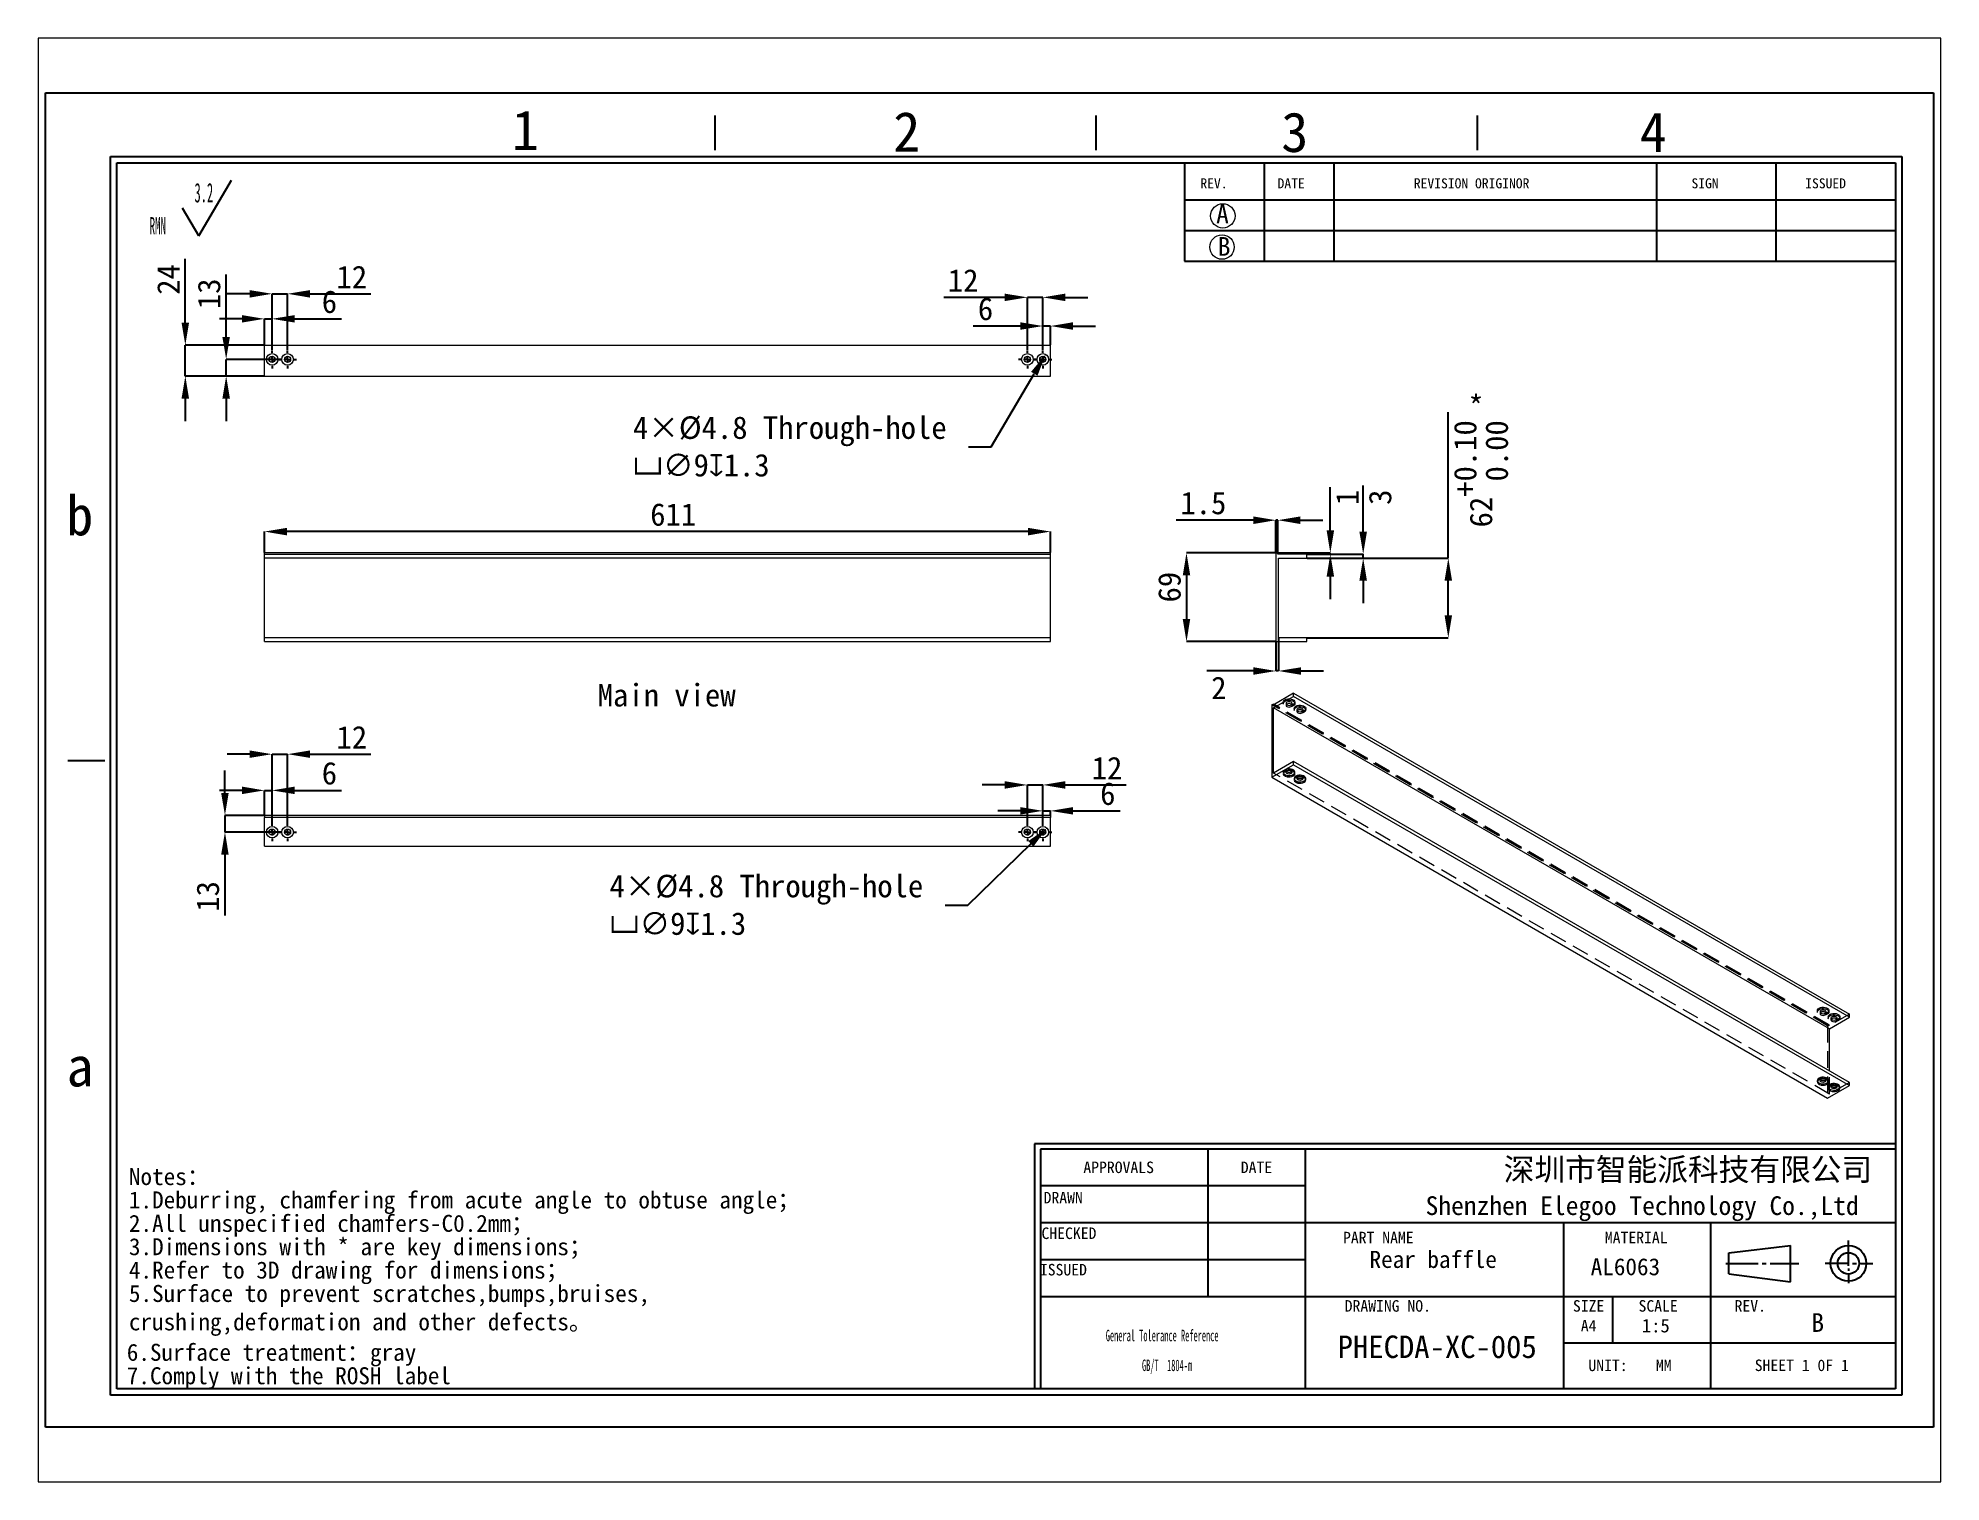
# Paper-space layout 'Layout2' of a CAD drawing. Header units: millimetres. Extents: x 26 to 231, y 20 to 176.
# The model-space entities are those that its viewports show. They can reach past a viewport. Long polylines and large blocks are cut down to what shows.
import ezdxf

# ---------------------------------------------------------------- set-up
doc = ezdxf.new("R2010")
doc.units = ezdxf.units.MM
doc.header["$PDSIZE"] = -1
doc.linetypes.add('HIDDEN', pattern=[1.905, 1.27, -0.635])
doc.layers.add('SLD-0', color=179, linetype='Continuous')
doc.layers.add('蓝色线', color=5, linetype='Continuous', lineweight=15)
doc.styles.add('B', font='simfang.ttf')
doc.styles.add('C', font='simfang.ttf')
doc.styles.add('SLDTEXTSTYLE0', font='TXT', dxfattribs={"width": 0.469, "bigfont": 'bigfont'})
doc.styles.add('SLDTEXTSTYLE1', font='TXT', dxfattribs={"width": 0.469})
doc.styles.add('SLDTEXTSTYLE8', font='TXT', dxfattribs={"width": 0.484})
doc.dimstyles.new('SLDDIMSTYLE0', dxfattribs={"dimtxt": 3.5, "dimasz": 3.5, "dimexe": 0, "dimexo": 0.0625, "dimgap": 0.875, "dimtad": 2, "dimlfac": 5, "dimrnd": 1e-09, "dimzin": 12, "dimdsep": 46, "dimtxsty": 'SLDTEXTSTYLE1', "dimsah": 1, "dimcen": 0.09, "dimadec": 0, "dimazin": 3, "dimtfac": 1, "dimtofl": 0, "dimtmove": 0, "dimatfit": 3, "dimfxl": 1, "dimfrac": 2, "dimtolj": 1, "dimtzin": 12, "dimarcsym": 0})
doc.dimstyles.new('SLDDIMSTYLE1', dxfattribs={"dimtxt": 3.5, "dimasz": 3.5, "dimexe": 0, "dimexo": 0.0625, "dimgap": 0.875, "dimtad": 2, "dimlfac": 5, "dimrnd": 1e-09, "dimzin": 12, "dimdsep": 46, "dimtxsty": 'SLDTEXTSTYLE1', "dimsah": 1, "dimcen": 0.09, "dimadec": 0, "dimazin": 3, "dimtfac": 1, "dimtmove": 0, "dimatfit": 0, "dimfxl": 1, "dimfrac": 2, "dimtolj": 1, "dimtzin": 12, "dimarcsym": 0})
doc.dimstyles.new('SLDDIMSTYLE2', dxfattribs={"dimtxt": 3.5, "dimasz": 3.5, "dimexe": 0, "dimexo": 0.0625, "dimgap": 0.875, "dimtad": 0, "dimtih": 1, "dimtoh": 1, "dimlfac": 5, "dimrnd": 1e-09, "dimzin": 12, "dimdsep": 46, "dimtxsty": 'SLDTEXTSTYLE1', "dimsah": 1, "dimcen": 0, "dimadec": 0, "dimazin": 3, "dimtfac": 1, "dimtmove": 0, "dimatfit": 3, "dimfxl": 1, "dimfrac": 2, "dimtolj": 1, "dimtzin": 12, "dimarcsym": 0})
doc.dimstyles.new('SLDDIMSTYLE3', dxfattribs={"dimtxt": 3.5, "dimasz": 3.5, "dimexe": 0, "dimexo": 0.0625, "dimgap": 0.875, "dimtad": 2, "dimlfac": 5, "dimrnd": 1e-09, "dimzin": 12, "dimdsep": 46, "dimtxsty": 'SLDTEXTSTYLE1', "dimsah": 1, "dimcen": 0.09, "dimadec": 0, "dimazin": 3, "dimtol": 1, "dimtp": 0.1, "dimtfac": 1, "dimtofl": 0, "dimtmove": 0, "dimatfit": 3, "dimfxl": 1, "dimfrac": 2, "dimtolj": 1, "dimtzin": 0, "dimarcsym": 0})

psp = doc.layouts.new('Layout2')

msp = doc.modelspace()

# ---------------------------------------------------------------- texts
at = {"layer": 'SLD-0', "style": 'B'}
for s, insert, char_height, attachment_point in [('1', (74.111, 205.9712), 6.172, 1), ('2', (133.3881, 205.7276), 6.172, 1), ('3', (193.7066, 205.6655), 6.172, 1), ('4', (249.4405, 205.6593), 6.172, 1), ('A', (183.5778, 191.2862), 2.9034, 1), ('B', (183.8319, 186.2712), 2.9034, 1), ('{\\C5;*}', (222.7841, 161.6754), 3.5, 1), ('b', (4.8346, 146.0918), 6.172, 1), ('Main view', (87.4485, 116.8042), 3.5, 1), ('a', (4.8798, 60.4234), 6.172, 1), ('深圳市智能派科技有限公司', (256.9211, 43.0876), 3.5, 2), ('Rear baffle', (217.322, 28.676), 2.645833, 2), ('AL6063 ', (247.2, 27.5373), 2.64583, 2), ('B', (276.1139, 18.9954), 2.9104, 1), ('PHECDA-XC-005', (202.4703, 15.5252), 3.5, 1)]:
    msp.add_mtext(s, dxfattribs=dict(at, insert=insert, char_height=char_height, attachment_point=attachment_point))
at = {"layer": 'SLD-0', "color": 179, "style": 'B'}
for s, insert, char_height, attachment_point in [('REV.', (181.1288, 195.4001), 1.55363, 1), ('DATE', (193.1265, 195.4001), 1.55363, 1), ('REVISION ORIGINOR', (214.3082, 195.4001), 1.553633, 1), ('SIGN', (257.4664, 195.4001), 1.55363, 1), ('ISSUED', (275.1481, 195.4001), 1.55363, 1), ('APPROVALS', (168.4266, 42.5627), 1.79265, 2), ('DATE', (189.8496, 42.5627), 1.79265, 2), ('DRAWN', (159.8036, 37.8529), 1.79265, 2), ('Shenzhen Elegoo Technology Co.,Ltd', (249.7983, 37.1647), 2.910417, 2), ('CHECKED', (160.6957, 32.3147), 1.79265, 2), ('PART NAME', (208.7939, 31.6454), 1.79265, 2), ('MATERIAL', (248.8802, 31.6454), 1.79265, 2), ('ISSUED', (159.837, 26.6544), 1.79265, 2), ('DRAWING NO.', (210.268, 21.0216), 1.792654, 2), ('SIZE', (241.4789, 21.0216), 1.79265, 2), ('SCALE', (252.2889, 21.0216), 1.79265, 2), ('REV.', (266.6102, 21.0216), 1.79265, 2), ('A4', (241.4898, 17.9531), 1.79265, 2), ('1:5', (251.93, 18.1206), 2.11667, 2), ('UNIT:', (244.4987, 11.7907), 1.79265, 2), ('MM', (253.1609, 11.7907), 1.79265, 2), ('SHEET 1 0F 1', (274.62, 11.7907), 1.792654, 2)]:
    msp.add_mtext(s, dxfattribs=dict(at, insert=insert, char_height=char_height, attachment_point=attachment_point))

# ---------------------------------------------------------------- blocks, each defined once
blk = doc.blocks.new('SW_NOTE_0')
at = {"layer": 'SLD-0', "color": 0}
for q in [(12.74, 9.16), (5.08, 4.83)]:
    blk.add_line((7.63, 0.49), q, dxfattribs=at)
at = {"layer": 'SLD-0', "color": 0, "attachment_point": 1}
for s, insert, char_height, style in [('{\\fFangSong|b0|i0|c0|p49;3.2}', (6.97, 8.73), 3.0317, 'SLDTEXTSTYLE1'), ('{\\fFangSong|b0|i0|c134|p49;RMN}', (0, 3.41), 2.6458, 'SLDTEXTSTYLE0')]:
    blk.add_mtext(s, dxfattribs=dict(at, insert=insert, char_height=char_height, style=style))
blk = doc.blocks.new('SW_NOTE_1')
at = {"layer": 'SLD-0', "color": 0, "attachment_point": 1, "style": 'C'}
for s, insert, char_height in [('Notes：', (0.01, 5.55), 2.646), ('1.Deburring, chamfering from acute angle to obtuse angle；', (0.01, 1.92), 2.6458), ('2.All unspecified chamfers-C0.2mm；', (0.01, -1.72), 2.6458), ('3.{\\fSimSun|b0|i0|c134|p2;Dimensions with * are key dimensions}；', (0.01, -5.35), 2.6458), ('4.Refer to 3D drawing for dimensions；', (0.01, -8.98), 2.6458), ('5.Surface to prevent scratches,bumps,bruises,\\Pcrushing,deformation and other defects。', (0.01, -12.62), 2.6458), ('6.Surface treatment：gray', (-0.32, -21.77), 2.6458), ('7.Comply with the ROSH label', (-0.32, -25.41), 2.6458)]:
    blk.add_mtext(s, dxfattribs=dict(at, insert=insert, char_height=char_height))
blk = doc.blocks.new('SW_NOTE_2')
at = {"layer": 'SLD-0', "color": 0, "char_height": 1.7927, "attachment_point": 2, "style": 'SLDTEXTSTYLE8'}
for s, insert in [('General Tolerance Reference', (12.75, 2.31)), ('GB/T  1804-m', (13.51, -2.32))]:
    blk.add_mtext(s, dxfattribs=dict(at, insert=insert))
blk = doc.blocks.new('_D')
at = {"layer": 'Defpoints', "color": 0}
for p in [(35.63, 140.49), (35.63, 137.18), (157.83, 137.18)]:
    blk.add_point(p, dxfattribs=at)
at = {"layer": 'SLD-0', "color": 0, "lineweight": -2}
for p, q in [((35.63, 137.24), (35.63, 140.49)), ((154.33, 140.49), (39.13, 140.49)), ((157.83, 137.24), (157.83, 140.49))]:
    blk.add_line(p, q, dxfattribs=at)
at = {"layer": 'SLD-0', "color": 0}
for points in [[(39.13, 141.07), (39.13, 139.9), (35.63, 140.49)], [(154.33, 141.07), (154.33, 139.9), (157.83, 140.49)]]:
    blk.add_solid(points, dxfattribs=at)
at = {"layer": 'SLD-0', "color": 0, "insert": (99.18, 144.9), "char_height": 3.5, "attachment_point": 2, "style": 'B'}
blk.add_mtext('\\A1;611', dxfattribs=at)
blk = doc.blocks.new('_D_1')
at = {"layer": 'Defpoints', "color": 0}
for p in [(156.63, 101.11), (154.23, 95.17), (156.63, 95.17)]:
    blk.add_point(p, dxfattribs=at)
at = {"layer": 'SLD-0', "color": 0, "lineweight": -2}
for p, q in [((150.73, 101.11), (147.23, 101.11)), ((154.23, 95.23), (154.23, 101.11)), ((154.23, 101.11), (156.63, 101.11)), ((156.63, 95.23), (156.63, 101.11)), ((160.13, 101.11), (169.6, 101.11))]:
    blk.add_line(p, q, dxfattribs=at)
at = {"layer": 'SLD-0', "color": 0}
for points in [[(150.73, 101.69), (150.73, 100.52), (154.23, 101.11)], [(160.13, 101.69), (160.13, 100.52), (156.63, 101.11)]]:
    blk.add_solid(points, dxfattribs=at)
at = {"layer": 'SLD-0', "color": 0, "insert": (166.62, 105.48), "char_height": 3.5, "attachment_point": 2, "style": 'B'}
blk.add_mtext('\\A1;12', dxfattribs=at)
blk = doc.blocks.new('_D_2')
at = {"layer": 'Defpoints', "color": 0}
for p in [(156.63, 95.17), (157.83, 97.08), (157.83, 96.37)]:
    blk.add_point(p, dxfattribs=at)
at = {"layer": 'SLD-0', "color": 0, "lineweight": -2}
for p, q in [((153.13, 97.08), (149.63, 97.08)), ((156.63, 95.23), (156.63, 97.08)), ((156.63, 97.08), (157.83, 97.08)), ((157.83, 96.43), (157.83, 97.08)), ((161.33, 97.08), (168.64, 97.08))]:
    blk.add_line(p, q, dxfattribs=at)
at = {"layer": 'SLD-0', "color": 0}
for points in [[(153.13, 97.66), (153.13, 96.5), (156.63, 97.08)], [(161.33, 97.66), (161.33, 96.5), (157.83, 97.08)]]:
    blk.add_solid(points, dxfattribs=at)
at = {"layer": 'SLD-0', "color": 0, "insert": (166.74, 101.5), "char_height": 3.5, "attachment_point": 2, "style": 'B'}
blk.add_mtext('\\A1;6', dxfattribs=at)
blk = doc.blocks.new('_D_3')
at = {"layer": 'Defpoints', "color": 0}
for p in [(39.23, 105.89), (36.83, 95.17), (39.23, 95.17)]:
    blk.add_point(p, dxfattribs=at)
at = {"layer": 'SLD-0', "color": 0, "lineweight": -2}
for p, q in [((33.33, 105.89), (29.83, 105.89)), ((36.83, 95.23), (36.83, 105.89)), ((36.83, 105.89), (39.23, 105.89)), ((39.23, 95.23), (39.23, 105.89)), ((42.73, 105.89), (52.2, 105.89))]:
    blk.add_line(p, q, dxfattribs=at)
at = {"layer": 'SLD-0', "color": 0}
for points in [[(33.33, 106.47), (33.33, 105.31), (36.83, 105.89)], [(42.73, 106.47), (42.73, 105.31), (39.23, 105.89)]]:
    blk.add_solid(points, dxfattribs=at)
at = {"layer": 'SLD-0', "color": 0, "insert": (49.22, 110.27), "char_height": 3.5, "attachment_point": 2, "style": 'B'}
blk.add_mtext('\\A1;12', dxfattribs=at)
blk = doc.blocks.new('_D_4')
at = {"layer": 'Defpoints', "color": 0}
for p in [(35.63, 100.26), (35.63, 96.37), (36.83, 95.17)]:
    blk.add_point(p, dxfattribs=at)
at = {"layer": 'SLD-0', "color": 0, "lineweight": -2}
for p, q in [((32.13, 100.26), (28.63, 100.26)), ((35.63, 96.43), (35.63, 100.26)), ((35.63, 100.26), (36.83, 100.26)), ((36.83, 95.23), (36.83, 100.26)), ((40.33, 100.26), (47.64, 100.26))]:
    blk.add_line(p, q, dxfattribs=at)
at = {"layer": 'SLD-0', "color": 0}
for points in [[(32.13, 100.85), (32.13, 99.68), (35.63, 100.26)], [(40.33, 100.85), (40.33, 99.68), (36.83, 100.26)]]:
    blk.add_solid(points, dxfattribs=at)
at = {"layer": 'SLD-0', "color": 0, "insert": (45.74, 104.68), "char_height": 3.5, "attachment_point": 2, "style": 'B'}
blk.add_mtext('\\A1;6', dxfattribs=at)
blk = doc.blocks.new('_D_5')
at = {"layer": 'Defpoints', "color": 0}
for p in [(155.99, 93.14), (157.28, 94.4)]:
    blk.add_point(p, dxfattribs=at)
at = {"layer": 'SLD-0', "color": 0, "lineweight": -2}
for p, q in [((144.96, 82.4), (154.77, 91.95)), ((141.46, 82.4), (144.96, 82.4))]:
    blk.add_line(p, q, dxfattribs=at)
at = {"layer": 'SLD-0', "color": 0}
blk.add_solid([(154.36, 92.37), (155.18, 91.54), (157.28, 94.4)], dxfattribs=at)
at = {"layer": 'SLD-0', "color": 0, "insert": (89.28, 87.14), "char_height": 3.5, "attachment_point": 1, "style": 'B'}
blk.add_mtext('\\A1;4×%%c4.8 Through-hole\\P{\\fGDT;v}∅9{\\fGDT;x}1.3', dxfattribs=at)
blk = doc.blocks.new('_D_6')
at = {"layer": 'Defpoints', "color": 0}
for p in [(29.5, 96.37), (35.63, 96.37), (37.83, 93.77)]:
    blk.add_point(p, dxfattribs=at)
at = {"layer": 'SLD-0', "color": 0, "lineweight": -2}
for p, q in [((29.5, 99.87), (29.5, 103.37)), ((35.57, 96.37), (29.5, 96.37)), ((29.5, 96.37), (29.5, 93.77)), ((37.77, 93.77), (29.5, 93.77)), ((29.5, 90.27), (29.5, 80.8))]:
    blk.add_line(p, q, dxfattribs=at)
at = {"layer": 'SLD-0', "color": 0}
for points in [[(28.91, 99.87), (30.08, 99.87), (29.5, 96.37)], [(28.91, 90.27), (30.08, 90.27), (29.5, 93.77)]]:
    blk.add_solid(points, dxfattribs=at)
at = {"layer": 'SLD-0', "color": 0, "insert": (25.08, 83.78), "char_height": 3.5, "attachment_point": 2, "rotation": 90, "style": 'B'}
blk.add_mtext('\\A1;13', dxfattribs=at)
blk = doc.blocks.new('SW_CENTERMARKSYMBOL_0')
at = {"layer": 'SLD-0', "color": 0}
for p, q in [((-1, 0), (-1.4, 0)), ((0, 0), (-0.5, 0)), ((0, 1), (0, 1.4)), ((0, 0), (0, 0.5)), ((0, 0), (0, -0.5)), ((0, 0), (0.5, 0)), ((1, 0), (1.4, 0)), ((0, -1), (0, -1.4))]:
    blk.add_line(p, q, dxfattribs=at)
blk = doc.blocks.new('SW_CENTERMARKSYMBOL_1')
at = {"layer": 'SLD-0', "color": 0}
for p, q in [((-1, 0), (-1.4, 0)), ((0, 0), (-0.5, 0)), ((0, 1), (0, 1.4)), ((0, 0), (0, 0.5)), ((0, 0), (0, -0.5)), ((0, 0), (0.5, 0)), ((1, 0), (1.4, 0)), ((0, -1), (0, -1.4))]:
    blk.add_line(p, q, dxfattribs=at)
blk = doc.blocks.new('SW_CENTERMARKSYMBOL_2')
at = {"layer": 'SLD-0', "color": 0}
for p, q in [((-1, 0), (-1.4, 0)), ((0, 0), (-0.5, 0)), ((0, 1), (0, 1.4)), ((0, 0), (0, 0.5)), ((0, 0), (0, -0.5)), ((0, 0), (0.5, 0)), ((1, 0), (1.4, 0)), ((0, -1), (0, -1.4))]:
    blk.add_line(p, q, dxfattribs=at)
blk = doc.blocks.new('SW_CENTERMARKSYMBOL_3')
at = {"layer": 'SLD-0', "color": 0}
for p, q in [((-1, 0), (-1.4, 0)), ((0, 0), (-0.5, 0)), ((0, 1), (0, 1.4)), ((0, 0), (0, 0.5)), ((0, 0), (0, -0.5)), ((0, 0), (0.5, 0)), ((1, 0), (1.4, 0)), ((0, -1), (0, -1.4))]:
    blk.add_line(p, q, dxfattribs=at)
blk = doc.blocks.new('_D_7')
at = {"layer": 'Defpoints', "color": 0}
for p in [(35.63, 169.46), (23.34, 164.66), (35.63, 164.66)]:
    blk.add_point(p, dxfattribs=at)
at = {"layer": 'SLD-0', "color": 0, "lineweight": -2}
for p, q in [((23.34, 172.96), (23.34, 182.89)), ((35.57, 169.46), (23.34, 169.46)), ((23.34, 164.66), (23.34, 169.46)), ((35.57, 164.66), (23.34, 164.66)), ((23.34, 161.16), (23.34, 157.66))]:
    blk.add_line(p, q, dxfattribs=at)
at = {"layer": 'SLD-0', "color": 0}
for points in [[(22.75, 172.96), (23.92, 172.96), (23.34, 169.46)], [(22.75, 161.16), (23.92, 161.16), (23.34, 164.66)]]:
    blk.add_solid(points, dxfattribs=at)
at = {"layer": 'SLD-0', "color": 0, "insert": (18.96, 179.68), "char_height": 3.5, "attachment_point": 2, "rotation": 90, "style": 'B'}
blk.add_mtext('\\A1;24', dxfattribs=at)
blk = doc.blocks.new('_D_8')
at = {"layer": 'Defpoints', "color": 0}
for p in [(156.63, 176.9), (154.23, 168.66), (156.63, 168.66)]:
    blk.add_point(p, dxfattribs=at)
at = {"layer": 'SLD-0', "color": 0, "lineweight": -2}
for p, q in [((150.73, 176.9), (141.26, 176.9)), ((154.23, 168.73), (154.23, 176.9)), ((156.63, 176.9), (154.23, 176.9)), ((156.63, 168.73), (156.63, 176.9)), ((160.13, 176.9), (163.63, 176.9))]:
    blk.add_line(p, q, dxfattribs=at)
at = {"layer": 'SLD-0', "color": 0}
for points in [[(150.73, 177.48), (150.73, 176.32), (154.23, 176.9)], [(160.13, 177.48), (160.13, 176.32), (156.63, 176.9)]]:
    blk.add_solid(points, dxfattribs=at)
at = {"layer": 'SLD-0', "color": 0, "insert": (144.25, 181.28), "char_height": 3.5, "attachment_point": 2, "style": 'B'}
blk.add_mtext('\\A1;12', dxfattribs=at)
blk = doc.blocks.new('_D_9')
at = {"layer": 'Defpoints', "color": 0}
for p in [(157.83, 172.44), (156.63, 168.66), (157.83, 169.46)]:
    blk.add_point(p, dxfattribs=at)
at = {"layer": 'SLD-0', "color": 0, "lineweight": -2}
for p, q in [((153.13, 172.44), (145.82, 172.44)), ((156.63, 168.73), (156.63, 172.44)), ((157.83, 172.44), (156.63, 172.44)), ((157.83, 169.53), (157.83, 172.44)), ((161.33, 172.44), (164.83, 172.44))]:
    blk.add_line(p, q, dxfattribs=at)
at = {"layer": 'SLD-0', "color": 0}
for points in [[(153.13, 173.03), (153.13, 171.86), (156.63, 172.44)], [(161.33, 173.03), (161.33, 171.86), (157.83, 172.44)]]:
    blk.add_solid(points, dxfattribs=at)
at = {"layer": 'SLD-0', "color": 0, "insert": (147.73, 176.86), "char_height": 3.5, "attachment_point": 2, "style": 'B'}
blk.add_mtext('\\A1;6', dxfattribs=at)
blk = doc.blocks.new('_D_10')
at = {"layer": 'Defpoints', "color": 0}
for p in [(39.23, 177.45), (36.83, 168.66), (39.23, 168.66)]:
    blk.add_point(p, dxfattribs=at)
at = {"layer": 'SLD-0', "color": 0, "lineweight": -2}
for p, q in [((33.33, 177.45), (29.83, 177.45)), ((36.83, 168.73), (36.83, 177.45)), ((36.83, 177.45), (39.23, 177.45)), ((39.23, 168.73), (39.23, 177.45)), ((42.73, 177.45), (52.2, 177.45))]:
    blk.add_line(p, q, dxfattribs=at)
at = {"layer": 'SLD-0', "color": 0}
for points in [[(33.33, 178.03), (33.33, 176.86), (36.83, 177.45)], [(42.73, 178.03), (42.73, 176.86), (39.23, 177.45)]]:
    blk.add_solid(points, dxfattribs=at)
at = {"layer": 'SLD-0', "color": 0, "insert": (49.22, 181.82), "char_height": 3.5, "attachment_point": 2, "style": 'B'}
blk.add_mtext('\\A1;12', dxfattribs=at)
blk = doc.blocks.new('_D_11')
at = {"layer": 'Defpoints', "color": 0}
for p in [(35.63, 173.56), (35.63, 169.46), (36.83, 168.66)]:
    blk.add_point(p, dxfattribs=at)
at = {"layer": 'SLD-0', "color": 0, "lineweight": -2}
for p, q in [((32.13, 173.56), (28.63, 173.56)), ((35.63, 169.53), (35.63, 173.56)), ((35.63, 173.56), (36.83, 173.56)), ((36.83, 168.73), (36.83, 173.56)), ((40.33, 173.56), (47.64, 173.56))]:
    blk.add_line(p, q, dxfattribs=at)
at = {"layer": 'SLD-0', "color": 0}
for points in [[(32.13, 174.14), (32.13, 172.98), (35.63, 173.56)], [(40.33, 174.14), (40.33, 172.98), (36.83, 173.56)]]:
    blk.add_solid(points, dxfattribs=at)
at = {"layer": 'SLD-0', "color": 0, "insert": (45.74, 177.97), "char_height": 3.5, "attachment_point": 2, "style": 'B'}
blk.add_mtext('\\A1;6', dxfattribs=at)
blk = doc.blocks.new('_D_12')
at = {"layer": 'Defpoints', "color": 0}
for p in [(156.18, 166.49), (157.09, 168.04)]:
    blk.add_point(p, dxfattribs=at)
at = {"layer": 'SLD-0', "color": 0, "lineweight": -2}
for p, q in [((148.61, 153.66), (155.31, 165.02)), ((145.11, 153.66), (148.61, 153.66))]:
    blk.add_line(p, q, dxfattribs=at)
at = {"layer": 'SLD-0', "color": 0}
blk.add_solid([(154.81, 165.32), (155.81, 164.73), (157.09, 168.04)], dxfattribs=at)
at = {"layer": 'SLD-0', "color": 0, "insert": (92.92, 158.4), "char_height": 3.5, "attachment_point": 1, "style": 'B'}
blk.add_mtext('\\A1;4×%%c4.8 Through-hole\\P{\\fGDT;v}∅9{\\fGDT;x}1.3', dxfattribs=at)
blk = doc.blocks.new('_D_13')
at = {"layer": 'Defpoints', "color": 0}
for p in [(37.83, 167.26), (29.69, 164.66), (35.63, 164.66)]:
    blk.add_point(p, dxfattribs=at)
at = {"layer": 'SLD-0', "color": 0, "lineweight": -2}
for p, q in [((29.69, 170.76), (29.69, 180.43)), ((37.77, 167.26), (29.69, 167.26)), ((29.69, 164.66), (29.69, 167.26)), ((35.57, 164.66), (29.69, 164.66)), ((29.69, 161.16), (29.69, 157.66))]:
    blk.add_line(p, q, dxfattribs=at)
at = {"layer": 'SLD-0', "color": 0}
for points in [[(29.1, 170.76), (30.27, 170.76), (29.69, 167.26)], [(29.1, 161.16), (30.27, 161.16), (29.69, 164.66)]]:
    blk.add_solid(points, dxfattribs=at)
at = {"layer": 'SLD-0', "color": 0, "insert": (25.27, 177.45), "char_height": 3.5, "attachment_point": 2, "rotation": 90, "style": 'B'}
blk.add_mtext('\\A1;13', dxfattribs=at)
blk = doc.blocks.new('SW_CENTERMARKSYMBOL_4')
at = {"layer": 'SLD-0', "color": 0}
for p, q in [((-1, 0), (-1.4, 0)), ((0, 0), (-0.5, 0)), ((0, 1), (0, 1.4)), ((0, 0), (0, 0.5)), ((0, 0), (0, -0.5)), ((0, 0), (0.5, 0)), ((1, 0), (1.4, 0)), ((0, -1), (0, -1.4))]:
    blk.add_line(p, q, dxfattribs=at)
blk = doc.blocks.new('SW_CENTERMARKSYMBOL_5')
at = {"layer": 'SLD-0', "color": 0}
for p, q in [((-1, 0), (-1.4, 0)), ((0, 0), (-0.5, 0)), ((0, 1), (0, 1.4)), ((0, 0), (0, 0.5)), ((0, 0), (0, -0.5)), ((0, 0), (0.5, 0)), ((1, 0), (1.4, 0)), ((0, -1), (0, -1.4))]:
    blk.add_line(p, q, dxfattribs=at)
blk = doc.blocks.new('SW_CENTERMARKSYMBOL_6')
at = {"layer": 'SLD-0', "color": 0}
for p, q in [((-1, 0), (-1.4, 0)), ((0, 0), (-0.5, 0)), ((0, 1), (0, 1.4)), ((0, 0), (0, 0.5)), ((0, 0), (0, -0.5)), ((0, 0), (0.5, 0)), ((1, 0), (1.4, 0)), ((0, -1), (0, -1.4))]:
    blk.add_line(p, q, dxfattribs=at)
blk = doc.blocks.new('SW_CENTERMARKSYMBOL_7')
at = {"layer": 'SLD-0', "color": 0}
for p, q in [((-1, 0), (-1.4, 0)), ((0, 0), (-0.5, 0)), ((0, 1), (0, 1.4)), ((0, 0), (0, 0.5)), ((0, 0), (0, -0.5)), ((0, 0), (0.5, 0)), ((1, 0), (1.4, 0)), ((0, -1), (0, -1.4))]:
    blk.add_line(p, q, dxfattribs=at)
blk = doc.blocks.new('_D_14')
at = {"layer": 'Defpoints', "color": 0}
for p in [(197.67, 136.98), (197.67, 136.38), (206.44, 136.98)]:
    blk.add_point(p, dxfattribs=at)
at = {"layer": 'SLD-0', "color": 0, "lineweight": -2}
for p, q in [((206.44, 140.48), (206.44, 147.67)), ((197.73, 136.98), (206.44, 136.98)), ((197.73, 136.38), (206.44, 136.38)), ((206.44, 136.38), (206.44, 136.98)), ((206.44, 132.88), (206.44, 129.38))]:
    blk.add_line(p, q, dxfattribs=at)
at = {"layer": 'SLD-0', "color": 0}
for points in [[(205.85, 140.48), (207.02, 140.48), (206.44, 136.98)], [(205.85, 132.88), (207.02, 132.88), (206.44, 136.38)]]:
    blk.add_solid(points, dxfattribs=at)
at = {"layer": 'SLD-0', "color": 0, "insert": (207.31, 145.83), "char_height": 3.5, "attachment_point": 2, "rotation": 90, "style": 'B'}
blk.add_mtext('\\A1;3', dxfattribs=at)
blk = doc.blocks.new('_D_15')
at = {"layer": 'Defpoints', "color": 0}
for p in [(193.17, 137.18), (197.67, 136.98), (201.33, 137.18)]:
    blk.add_point(p, dxfattribs=at)
at = {"layer": 'SLD-0', "color": 0, "lineweight": -2}
for p, q in [((201.33, 140.68), (201.33, 147.39)), ((193.23, 137.18), (201.33, 137.18)), ((197.73, 136.98), (201.33, 136.98)), ((201.33, 136.98), (201.33, 137.18)), ((201.33, 133.48), (201.33, 129.98))]:
    blk.add_line(p, q, dxfattribs=at)
at = {"layer": 'SLD-0', "color": 0}
for points in [[(200.75, 140.68), (201.92, 140.68), (201.33, 137.18)], [(200.75, 133.48), (201.92, 133.48), (201.33, 136.98)]]:
    blk.add_solid(points, dxfattribs=at)
at = {"layer": 'SLD-0', "color": 0, "insert": (202.21, 145.79), "char_height": 3.5, "attachment_point": 2, "rotation": 90, "style": 'B'}
blk.add_mtext('\\A1;1', dxfattribs=at)
blk = doc.blocks.new('_D_16')
at = {"layer": 'Defpoints', "color": 0}
for p in [(192.87, 123.38), (193.27, 123.98), (192.87, 118.82)]:
    blk.add_point(p, dxfattribs=at)
at = {"layer": 'SLD-0', "color": 0, "lineweight": -2}
for p, q in [((192.87, 123.32), (192.87, 118.82)), ((193.27, 123.92), (193.27, 118.82)), ((189.37, 118.82), (182.14, 118.82)), ((193.27, 118.82), (192.87, 118.82)), ((196.77, 118.82), (200.27, 118.82))]:
    blk.add_line(p, q, dxfattribs=at)
at = {"layer": 'SLD-0', "color": 0}
for points in [[(189.37, 119.4), (189.37, 118.23), (192.87, 118.82)], [(196.77, 119.4), (196.77, 118.23), (193.27, 118.82)]]:
    blk.add_solid(points, dxfattribs=at)
at = {"layer": 'SLD-0', "color": 0, "insert": (184, 117.94), "char_height": 3.5, "attachment_point": 2, "style": 'B'}
blk.add_mtext('\\A1;2', dxfattribs=at)
blk = doc.blocks.new('_D_17')
at = {"layer": 'Defpoints', "color": 0}
for p in [(192.87, 142.26), (192.87, 137.18), (193.17, 137.18)]:
    blk.add_point(p, dxfattribs=at)
at = {"layer": 'SLD-0', "color": 0, "lineweight": -2}
for p, q in [((189.37, 142.26), (177.34, 142.26)), ((192.87, 137.24), (192.87, 142.26)), ((193.17, 142.26), (192.87, 142.26)), ((193.17, 137.24), (193.17, 142.26)), ((196.67, 142.26), (200.17, 142.26))]:
    blk.add_line(p, q, dxfattribs=at)
at = {"layer": 'SLD-0', "color": 0}
for points in [[(189.37, 142.84), (189.37, 141.67), (192.87, 142.26)], [(196.67, 142.84), (196.67, 141.67), (193.17, 142.26)]]:
    blk.add_solid(points, dxfattribs=at)
at = {"layer": 'SLD-0', "color": 0, "insert": (181.6, 146.69), "char_height": 3.5, "attachment_point": 2, "style": 'B'}
blk.add_mtext('\\A1;1.5', dxfattribs=at)
blk = doc.blocks.new('_D_18')
at = {"layer": 'Defpoints', "color": 0}
for p in [(197.67, 136.38), (197.67, 123.98), (219.67, 123.98)]:
    blk.add_point(p, dxfattribs=at)
at = {"layer": '蓝色线', "color": 0, "lineweight": -2}
for p, q in [((219.67, 136.38), (219.67, 159.05)), ((197.73, 136.38), (219.67, 136.38)), ((219.67, 127.48), (219.67, 132.88)), ((197.73, 123.98), (219.67, 123.98))]:
    blk.add_line(p, q, dxfattribs=at)
at = {"layer": '蓝色线', "color": 0}
for points in [[(219.09, 132.88), (220.25, 132.88), (219.67, 136.38)], [(219.09, 127.48), (220.25, 127.48), (219.67, 123.98)]]:
    blk.add_solid(points, dxfattribs=at)
at = {"layer": '蓝色线', "color": 0, "insert": (220.54, 149.47), "char_height": 3.5, "attachment_point": 2, "rotation": 90, "style": 'B'}
blk.add_mtext('\\A1;62\\S+0.10^  0.00;', dxfattribs=at)
blk = doc.blocks.new('_D_19')
at = {"layer": 'Defpoints', "color": 0}
for p in [(192.87, 137.18), (178.97, 123.38), (192.87, 123.38)]:
    blk.add_point(p, dxfattribs=at)
at = {"layer": 'SLD-0', "color": 0, "lineweight": -2}
for p, q in [((192.81, 137.18), (178.97, 137.18)), ((178.97, 133.68), (178.97, 126.88)), ((192.81, 123.38), (178.97, 123.38))]:
    blk.add_line(p, q, dxfattribs=at)
at = {"layer": 'SLD-0', "color": 0}
for points in [[(178.39, 133.68), (179.55, 133.68), (178.97, 137.18)], [(178.39, 126.88), (179.55, 126.88), (178.97, 123.38)]]:
    blk.add_solid(points, dxfattribs=at)
at = {"layer": 'SLD-0', "color": 0, "insert": (174.56, 131.86), "char_height": 3.5, "attachment_point": 2, "rotation": 90, "style": 'B'}
blk.add_mtext('\\A1;69', dxfattribs=at)

# ---------------------------------------------------------------- dimensions: what is measured, and where the dimension line sits
at = {"layer": 'SLD-0'}
for base, p1, p2, picture, middle in [((23.3377, 164.6634), (35.6331, 169.4634), (35.6331, 164.6634), '_D_7', (23.3377, 179.6784)), ((29.6859, 164.6634), (37.8331, 167.2634), (35.6331, 164.6634), '_D_13', (29.6859, 177.447)), ((201.3332, 137.1821), (197.669, 136.9821), (193.169, 137.1821), '_D_15', (201.3332, 145.7871)), ((206.4352, 136.9821), (197.669, 136.3821), (197.669, 136.9821), '_D_14', (206.4352, 145.8271)), ((178.9712, 123.3821), (192.869, 137.1821), (192.869, 123.3821), '_D_19', (178.9712, 131.8637)), ((29.4971, 96.3688), (37.8331, 93.7688), (35.6331, 96.3688), '_D_6', (29.4971, 83.7838))]:
    dim = msp.add_linear_dim(base=base, p1=p1, p2=p2, angle=90, dimstyle='SLDDIMSTYLE1', override={"dimtxsty": 'B'}, dxfattribs=at)
    dim.commit()
    dim.dimension.update_dxf_attribs({"geometry": picture, "text_midpoint": middle, "dimtype": 160})
for base, p1, p2, dimstyle, picture, middle in [((39.2331, 177.447), (36.8331, 168.6634), (39.2331, 168.6634), 'SLDDIMSTYLE1', '_D_10', (49.2181, 177.447)), ((156.6331, 176.9011), (154.2331, 168.6634), (156.6331, 168.6634), 'SLDDIMSTYLE1', '_D_8', (144.2481, 176.9011)), ((35.6331, 173.5588), (36.8331, 168.6634), (35.6331, 169.4634), 'SLDDIMSTYLE1', '_D_11', (45.7381, 173.5588)), ((157.8331, 172.4441), (156.6331, 168.6634), (157.8331, 169.4634), 'SLDDIMSTYLE1', '_D_9', (147.7281, 172.4441)), ((192.869, 142.2554), (193.169, 137.1821), (192.869, 137.1821), 'SLDDIMSTYLE1', '_D_17', (181.604, 142.2554)), ((35.6331, 140.486), (157.8331, 137.1821), (35.6331, 137.1821), 'SLDDIMSTYLE0', '_D', (99.1843, 140.486)), ((192.869, 118.8177), (193.269, 123.9821), (192.869, 123.3821), 'SLDDIMSTYLE1', '_D_16', (184.004, 118.8177)), ((39.2331, 105.8902), (36.8331, 95.1688), (39.2331, 95.1688), 'SLDDIMSTYLE1', '_D_3', (49.2181, 105.8902)), ((35.6331, 100.262), (36.8331, 95.1688), (35.6331, 96.3688), 'SLDDIMSTYLE1', '_D_4', (45.7381, 100.262)), ((156.6331, 101.1068), (154.2331, 95.1688), (156.6331, 95.1688), 'SLDDIMSTYLE1', '_D_1', (166.6181, 101.1068)), ((157.8331, 97.0808), (156.6331, 95.1688), (157.8331, 96.3688), 'SLDDIMSTYLE1', '_D_2', (166.7381, 97.0808))]:
    dim = msp.add_linear_dim(base=base, p1=p1, p2=p2, dimstyle=dimstyle, override={"dimtxsty": 'B'}, dxfattribs=at)
    dim.commit()
    dim.dimension.update_dxf_attribs({"geometry": picture, "text_midpoint": middle, "dimtype": 160})
for p1, p2, picture, middle in [((156.1758, 166.4882), (157.0904, 168.0386), '_D_12', (118.5787, 153.6604)), ((155.9885, 93.1407), (157.2777, 94.3969), '_D_5', (114.9307, 82.3953))]:
    dim = msp.add_diameter_dim_2p(p1=p1, p2=p2, text='4×%%c4.8 Through-hole\\P{\\fGDT;v}<>{\\fGDT;x}1.3', dimstyle='SLDDIMSTYLE2', override={"dimtxsty": 'B'}, dxfattribs=at)
    dim.commit()
    dim.dimension.update_dxf_attribs({"geometry": picture, "text_midpoint": middle, "dimtype": 163})
at = {"layer": '蓝色线'}
dim = msp.add_linear_dim(base=(219.669, 123.9821), p1=(197.669, 136.3821), p2=(197.669, 123.9821), angle=90, dimstyle='SLDDIMSTYLE3', override={"dimtxsty": 'B'}, dxfattribs=at)
dim.commit()
dim.dimension.update_dxf_attribs({"geometry": '_D_18', "text_midpoint": (219.669, 149.4671), "dimtype": 160})

# ---------------------------------------------------------------- linework, layer by layer
at = {"color": 7, "linetype": 'Continuous', "lineweight": 15}
for p, q in [((35.6331, 169.4634), (157.8331, 169.4634)), ((35.6331, 164.6634), (35.6331, 169.4634)), ((157.8331, 164.6634), (157.8331, 169.4634)), ((35.6331, 164.6634), (157.8331, 164.6634)), ((157.8331, 137.1821), (35.6331, 137.1821)), ((35.6331, 136.9821), (35.6331, 137.1821)), ((35.6331, 136.3821), (35.6331, 136.9821)), ((35.6331, 136.9821), (157.8331, 136.9821)), ((157.8331, 136.3821), (35.6331, 136.3821)), ((35.6331, 123.9821), (35.6331, 136.3821)), ((157.8331, 136.9821), (157.8331, 137.1821)), ((157.8331, 136.3821), (157.8331, 136.9821)), ((157.8331, 123.9821), (157.8331, 136.3821)), ((192.869, 137.1821), (192.869, 123.3821)), ((192.869, 137.1821), (193.169, 137.1821)), ((193.169, 136.9821), (193.169, 137.1821)), ((197.669, 136.9821), (193.169, 136.9821)), ((193.269, 136.3821), (197.669, 136.3821)), ((193.269, 123.9821), (193.269, 136.3821)), ((197.669, 136.3821), (197.669, 136.9821)), ((35.6331, 123.3821), (35.6331, 123.9821)), ((157.8331, 123.9821), (35.6331, 123.9821)), ((35.6331, 123.3821), (157.8331, 123.3821)), ((157.8331, 123.3821), (157.8331, 123.9821)), ((192.869, 123.3821), (197.669, 123.3821)), ((197.669, 123.9821), (193.269, 123.9821)), ((197.669, 123.3821), (197.669, 123.9821)), ((192.2325, 113.5621), (192.4446, 113.6845)), ((192.2325, 113.5621), (192.2325, 102.2938)), ((195.6266, 115.3582), (192.4446, 113.5212)), ((192.4446, 113.5212), (192.4446, 113.6845)), ((192.5861, 113.6029), (192.4446, 113.6845)), ((192.5153, 113.0721), (195.6266, 114.8682)), ((192.5153, 102.947), (192.5153, 113.0721)), ((278.9238, 63.1896), (192.5153, 113.0721)), ((195.6266, 114.8682), (195.6266, 115.3582)), ((195.6266, 115.3582), (282.0351, 65.4756)), ((282.0351, 64.9857), (195.6266, 114.8682)), ((192.2325, 102.2938), (195.6266, 104.2532)), ((195.6266, 104.7431), (192.5153, 102.947)), ((195.6266, 104.2532), (195.6266, 104.7431)), ((282.0351, 54.8606), (195.6266, 104.7431)), ((195.6266, 104.2532), (282.0351, 54.3707)), ((192.2325, 102.2938), (278.6409, 52.4113)), ((35.6331, 96.3688), (35.6331, 96.0688)), ((157.8331, 96.3688), (35.6331, 96.3688)), ((157.8331, 96.0688), (35.6331, 96.0688)), ((35.6331, 91.5688), (35.6331, 96.0688)), ((157.8331, 96.3688), (157.8331, 96.0688)), ((157.8331, 91.5688), (157.8331, 96.0688)), ((35.6331, 91.5688), (157.8331, 91.5688)), ((282.0351, 64.9857), (282.0351, 65.4756)), ((278.9238, 63.1896), (282.0351, 64.9857)), ((278.9238, 56.6567), (278.9238, 63.1896)), ((278.6409, 52.4113), (282.0351, 54.3707)), ((282.0351, 54.3707), (282.0351, 54.8606))]:
    msp.add_line(p, q, dxfattribs=at)
at = {"color": 7, "linetype": 'HIDDEN', "lineweight": 0}
for p, q in [((278.6409, 63.6795), (192.2325, 113.5621)), ((278.8531, 63.6387), (192.4446, 113.5212)), ((278.8531, 63.802), (192.5861, 113.6029)), ((194.0195, 113.9703), (194.0195, 113.758)), ((194.4395, 113.758), (194.4395, 113.4803)), ((195.3995, 113.4803), (195.3995, 113.758)), ((195.7166, 112.9906), (195.7166, 112.7783)), ((195.8195, 113.758), (195.8195, 113.9703)), ((196.1366, 112.7783), (196.1366, 112.5006)), ((197.0966, 112.5006), (197.0966, 112.7783)), ((197.5166, 112.7783), (197.5166, 112.9906)), ((278.9238, 53.0645), (192.5153, 102.947)), ((194.0195, 103.0776), (194.0195, 102.8653)), ((194.4395, 103.3552), (194.4395, 103.0776)), ((195.3995, 103.0776), (195.3995, 103.3552)), ((195.7166, 102.0979), (195.7166, 101.8856)), ((195.8195, 102.8653), (195.8195, 103.0776)), ((196.1366, 102.3755), (196.1366, 102.0979)), ((197.0966, 102.0979), (197.0966, 102.3755)), ((197.5166, 101.8856), (197.5166, 102.0979)), ((277.0338, 66.0471), (277.0338, 65.8348)), ((277.4538, 65.8348), (277.4538, 65.5572)), ((278.4138, 65.5572), (278.4138, 65.8348)), ((278.8338, 65.8348), (278.8338, 66.0471)), ((282.0351, 65.4756), (278.8531, 63.6387)), ((278.6409, 63.6795), (278.8531, 63.802)), ((278.6409, 63.6795), (278.6409, 52.4113)), ((278.7309, 65.0674), (278.7309, 64.8551)), ((278.8531, 63.6387), (278.8531, 63.802)), ((279.1509, 64.8551), (279.1509, 64.5775)), ((280.1109, 64.5775), (280.1109, 64.8551)), ((280.5309, 64.8551), (280.5309, 65.0674)), ((278.9238, 53.0645), (278.9238, 56.6567)), ((277.0338, 55.1545), (277.0338, 54.9422)), ((277.4538, 55.4321), (277.4538, 55.1545)), ((278.4138, 55.1545), (278.4138, 55.4321)), ((278.7309, 54.1748), (278.7309, 53.9625)), ((278.8338, 54.9422), (278.8338, 55.1545)), ((282.0351, 54.8606), (278.9238, 53.0645)), ((279.1509, 54.4524), (279.1509, 54.1748)), ((280.1109, 54.1748), (280.1109, 54.4524)), ((280.5309, 53.9625), (280.5309, 54.1748))]:
    msp.add_line(p, q, dxfattribs=at)
at = {"color": 7, "linetype": 'HIDDEN', "lineweight": 0, "flags": 128}
for points in [[(194.2831, 114.3376), (194.4882, 114.4263), (194.7282, 114.4779), (194.9837, 114.4885), (195.234, 114.4571), (195.4588, 114.3862), (195.64, 114.2816), (195.7628, 114.1518), (195.8172, 114.0073), (195.7989, 113.8598), (195.7094, 113.7213), (195.5559, 113.6029), (195.3508, 113.5143), (195.1108, 113.4626), (194.8553, 113.452), (194.605, 113.4835), (194.3801, 113.5543), (194.199, 113.6589), (194.0762, 113.7887), (194.0218, 113.9332), (194.0401, 114.0807), (194.1296, 114.2193), (194.2831, 114.3376)], [(194.2831, 114.1253), (194.4882, 114.214), (194.7282, 114.2656), (194.9837, 114.2762), (195.234, 114.2448), (195.4588, 114.1739), (195.64, 114.0693), (195.7628, 113.9395), (195.8172, 113.795), (195.7989, 113.6475), (195.7094, 113.509), (195.5559, 113.3906), (195.3508, 113.302), (195.1108, 113.2503), (194.8553, 113.2397), (194.605, 113.2712), (194.3801, 113.342), (194.199, 113.4466), (194.0762, 113.5764), (194.0218, 113.7209), (194.0401, 113.8684), (194.1296, 114.007), (194.2831, 114.1253)], [(194.5801, 113.9539), (194.476, 113.864), (194.4395, 113.758), (194.476, 113.6519), (194.5041, 113.6191)], [(195.3349, 113.6191), (195.363, 113.6519), (195.3995, 113.758), (195.363, 113.864), (195.2589, 113.9539), (195.1032, 114.014), (194.9195, 114.0351), (194.7358, 114.014), (194.5801, 113.9539)], [(195.9802, 113.358), (196.1852, 113.4466), (196.4252, 113.4983), (196.6808, 113.5088), (196.9311, 113.4774), (197.1559, 113.4065), (197.337, 113.3019), (197.4598, 113.1721), (197.5143, 113.0276), (197.496, 112.8801), (197.4065, 112.7416), (197.253, 112.6232), (197.0479, 112.5346), (196.8079, 112.4829), (196.5524, 112.4723), (196.302, 112.5038), (196.0772, 112.5746), (195.8961, 112.6792), (195.7733, 112.809), (195.7188, 112.9535), (195.7371, 113.101), (195.8266, 113.2396), (195.9802, 113.358)], [(195.9802, 113.1457), (196.1852, 113.2343), (196.4252, 113.286), (196.6808, 113.2965), (196.9311, 113.2651), (197.1559, 113.1942), (197.337, 113.0896), (197.4598, 112.9598), (197.5143, 112.8153), (197.496, 112.6678), (197.4065, 112.5293), (197.253, 112.4109), (197.0479, 112.3223), (196.8079, 112.2706), (196.5524, 112.26), (196.302, 112.2915), (196.0772, 112.3623), (195.8961, 112.4669), (195.7733, 112.5967), (195.7188, 112.7412), (195.7371, 112.8887), (195.8266, 113.0273), (195.9802, 113.1457)], [(196.2771, 112.9742), (196.1731, 112.8843), (196.1366, 112.7783), (196.1731, 112.6722), (196.2011, 112.6395)], [(197.032, 112.6395), (197.06, 112.6722), (197.0966, 112.7783), (197.06, 112.8843), (196.956, 112.9742), (196.8002, 113.0343), (196.6166, 113.0554), (196.4329, 113.0343), (196.2771, 112.9742)], [(195.8005, 102.9715), (195.8172, 103.1147), (195.7628, 103.2592), (195.64, 103.389), (195.4588, 103.4935), (195.234, 103.5644), (194.9837, 103.5958), (194.7282, 103.5853), (194.4882, 103.5336), (194.2831, 103.445), (194.1296, 103.3266), (194.0401, 103.188), (194.0218, 103.0405), (194.0385, 102.9715)], [(194.5041, 103.2164), (194.476, 103.2492), (194.4395, 103.3552), (194.476, 103.4613), (194.5801, 103.5512)], [(194.5801, 103.5512), (194.7358, 103.6112), (194.9195, 103.6323), (195.1032, 103.6112), (195.2589, 103.5512), (195.363, 103.4613), (195.3995, 103.3552), (195.363, 103.2492), (195.3349, 103.2164)], [(197.4976, 101.9918), (197.5143, 102.135), (197.4598, 102.2795), (197.337, 102.4093), (197.1559, 102.5138), (196.9311, 102.5847), (196.6808, 102.6162), (196.4252, 102.6056), (196.1852, 102.5539), (195.9802, 102.4653), (195.8266, 102.3469), (195.7371, 102.2084), (195.7188, 102.0609), (195.7355, 101.9918)], [(196.2011, 102.2367), (196.1731, 102.2695), (196.1366, 102.3755), (196.1731, 102.4816), (196.2771, 102.5715)], [(196.2771, 102.5715), (196.4329, 102.6315), (196.6166, 102.6526), (196.8002, 102.6315), (196.956, 102.5715), (197.06, 102.4816), (197.0966, 102.3755), (197.06, 102.2695), (197.032, 102.2367)], [(277.2974, 66.4145), (277.5025, 66.5031), (277.7425, 66.5548), (277.998, 66.5653), (278.2484, 66.5339), (278.4732, 66.463), (278.6543, 66.3585), (278.7771, 66.2287), (278.8315, 66.0842), (278.8133, 65.9367), (278.7237, 65.7981), (278.5702, 65.6797), (278.3652, 65.5911), (278.1251, 65.5394), (277.8696, 65.5289), (277.6193, 65.5603), (277.3945, 65.6312), (277.2133, 65.7357), (277.0906, 65.8655), (277.0361, 66.01), (277.0544, 66.1575), (277.1439, 66.2961), (277.2974, 66.4145)], [(277.2974, 66.2022), (277.5025, 66.2908), (277.7425, 66.3425), (277.998, 66.353), (278.2484, 66.3216), (278.4732, 66.2507), (278.6543, 66.1462), (278.7771, 66.0164), (278.8315, 65.8719), (278.8133, 65.7244), (278.7237, 65.5858), (278.5702, 65.4674), (278.3652, 65.3788), (278.1251, 65.3271), (277.8696, 65.3166), (277.6193, 65.348), (277.3945, 65.4189), (277.2133, 65.5234), (277.0906, 65.6532), (277.0361, 65.7977), (277.0544, 65.9452), (277.1439, 66.0838), (277.2974, 66.2022)], [(277.5944, 66.0307), (277.4904, 65.9408), (277.4538, 65.8348), (277.4904, 65.7288), (277.5184, 65.696)], [(278.3493, 65.696), (278.3773, 65.7288), (278.4138, 65.8348), (278.3773, 65.9408), (278.2732, 66.0307), (278.1175, 66.0908), (277.9338, 66.1119), (277.7501, 66.0908), (277.5944, 66.0307)], [(278.9945, 65.4348), (279.1996, 65.5234), (279.4396, 65.5751), (279.6951, 65.5857), (279.9454, 65.5542), (280.1702, 65.4833), (280.3514, 65.3788), (280.4741, 65.249), (280.5286, 65.1045), (280.5103, 64.957), (280.4208, 64.8184), (280.2673, 64.7), (280.0622, 64.6114), (279.8222, 64.5597), (279.5667, 64.5492), (279.3164, 64.5806), (279.0915, 64.6515), (278.9104, 64.7561), (278.7876, 64.8858), (278.7332, 65.0304), (278.7515, 65.1779), (278.841, 65.3164), (278.9945, 65.4348)], [(278.9945, 65.2225), (279.1996, 65.3111), (279.4396, 65.3628), (279.6951, 65.3734), (279.9454, 65.3419), (280.1702, 65.271), (280.3514, 65.1665), (280.4741, 65.0367), (280.5286, 64.8922), (280.5103, 64.7447), (280.4208, 64.6061), (280.2673, 64.4877), (280.0622, 64.3991), (279.8222, 64.3474), (279.5667, 64.3369), (279.3164, 64.3683), (279.0915, 64.4392), (278.9104, 64.5438), (278.7876, 64.6735), (278.7332, 64.8181), (278.7515, 64.9656), (278.841, 65.1041), (278.9945, 65.2225)], [(280.0463, 64.7163), (280.0744, 64.7491), (280.1109, 64.8551), (280.0744, 64.9612), (279.9703, 65.0511), (279.8146, 65.1111), (279.6309, 65.1322), (279.4472, 65.1111), (279.2915, 65.0511)], [(279.2915, 65.0511), (279.1874, 64.9612), (279.1509, 64.8551), (279.1874, 64.7491), (279.2155, 64.7163)], [(278.8149, 55.0483), (278.8315, 55.1915), (278.7771, 55.336), (278.6543, 55.4658), (278.4732, 55.5704), (278.2484, 55.6413), (277.998, 55.6727), (277.7425, 55.6621), (277.5025, 55.6105), (277.2974, 55.5218), (277.1439, 55.4034), (277.0544, 55.2649), (277.0361, 55.1174), (277.0528, 55.0483)], [(277.5184, 55.2933), (277.4904, 55.326), (277.4538, 55.4321), (277.4904, 55.5381), (277.5944, 55.628)], [(277.5944, 55.628), (277.7501, 55.6881), (277.9338, 55.7092), (278.1175, 55.6881), (278.2732, 55.628), (278.3773, 55.5381), (278.4138, 55.4321), (278.3773, 55.326), (278.3493, 55.2933)], [(280.5119, 54.0686), (280.5286, 54.2118), (280.4741, 54.3563), (280.3514, 54.4861), (280.1702, 54.5907), (279.9454, 54.6616), (279.6951, 54.693), (279.4396, 54.6824), (279.1996, 54.6308), (278.9945, 54.5421), (278.841, 54.4238), (278.7515, 54.2852), (278.7332, 54.1377), (278.7499, 54.0686)], [(279.2155, 54.3136), (279.1874, 54.3463), (279.1509, 54.4524), (279.1874, 54.5584), (279.2915, 54.6483)], [(279.2915, 54.6483), (279.4472, 54.7084), (279.6309, 54.7295), (279.8146, 54.7084), (279.9703, 54.6483), (280.0744, 54.5584), (280.1109, 54.4524), (280.0744, 54.3463), (280.0463, 54.3136)]]:
    msp.add_lwpolyline(points, dxfattribs=at)
at = {"color": 7, "linetype": 'Continuous', "lineweight": 15, "flags": 128}
for points in [[(195.2589, 113.2844), (195.363, 113.3743), (195.3995, 113.4803), (195.363, 113.5864), (195.2589, 113.6763), (195.1032, 113.7363), (194.9195, 113.7574), (194.7358, 113.7363), (194.5801, 113.6763), (194.476, 113.5864), (194.4395, 113.4803), (194.476, 113.3743), (194.5801, 113.2844), (194.7358, 113.2243), (194.9195, 113.2032), (195.1032, 113.2243), (195.2589, 113.2844)], [(196.956, 112.3047), (197.06, 112.3946), (197.0966, 112.5006), (197.06, 112.6067), (196.956, 112.6966), (196.8002, 112.7567), (196.6166, 112.7777), (196.4329, 112.7567), (196.2771, 112.6966), (196.1731, 112.6067), (196.1366, 112.5006), (196.1731, 112.3946), (196.2771, 112.3047), (196.4329, 112.2446), (196.6166, 112.2235), (196.8002, 112.2446), (196.956, 112.3047)], [(195.5559, 102.4979), (195.7094, 102.6163), (195.7989, 102.7549), (195.8172, 102.9024), (195.7628, 103.0469), (195.64, 103.1767), (195.4588, 103.2812), (195.234, 103.3521), (194.9837, 103.3835), (194.7282, 103.373), (194.4882, 103.3213), (194.2831, 103.2327), (194.1296, 103.1143), (194.0401, 102.9757), (194.0218, 102.8282), (194.0762, 102.6837), (194.199, 102.5539), (194.3801, 102.4494), (194.605, 102.3785), (194.8553, 102.3471), (195.1108, 102.3576), (195.3508, 102.4093), (195.5559, 102.4979)], [(194.0385, 102.9715), (194.0762, 102.896), (194.199, 102.7662), (194.3801, 102.6617), (194.605, 102.5908), (194.8553, 102.5594), (195.1108, 102.5699), (195.3508, 102.6216), (195.5559, 102.7102)], [(195.2589, 102.8817), (195.1032, 102.8216), (194.9195, 102.8005), (194.7358, 102.8216), (194.5801, 102.8817), (194.476, 102.9716), (194.4395, 103.0776), (194.476, 103.1836), (194.5801, 103.2735), (194.7358, 103.3336), (194.9195, 103.3547), (195.1032, 103.3336), (195.2589, 103.2735), (195.363, 103.1836), (195.3995, 103.0776), (195.363, 102.9716), (195.2589, 102.8817)], [(197.253, 101.5182), (197.4065, 101.6366), (197.496, 101.7752), (197.5143, 101.9227), (197.4598, 102.0672), (197.337, 102.197), (197.1559, 102.3015), (196.9311, 102.3724), (196.6808, 102.4039), (196.4252, 102.3933), (196.1852, 102.3416), (195.9802, 102.253), (195.8266, 102.1346), (195.7371, 101.9961), (195.7188, 101.8486), (195.7733, 101.704), (195.8961, 101.5743), (196.0772, 101.4697), (196.302, 101.3988), (196.5524, 101.3674), (196.8079, 101.3779), (197.0479, 101.4296), (197.253, 101.5182)], [(195.7355, 101.9918), (195.7733, 101.9164), (195.8961, 101.7866), (196.0772, 101.682), (196.302, 101.6111), (196.5524, 101.5797), (196.8079, 101.5902), (197.0479, 101.6419), (197.253, 101.7305)], [(196.956, 101.902), (196.8002, 101.8419), (196.6166, 101.8208), (196.4329, 101.8419), (196.2771, 101.902), (196.1731, 101.9919), (196.1366, 102.0979), (196.1731, 102.204), (196.2771, 102.2939), (196.4329, 102.3539), (196.6166, 102.375), (196.8002, 102.3539), (196.956, 102.2939), (197.06, 102.204), (197.0966, 102.0979), (197.06, 101.9919), (196.956, 101.902)], [(278.2732, 65.3612), (278.3773, 65.4511), (278.4138, 65.5572), (278.3773, 65.6632), (278.2732, 65.7531), (278.1175, 65.8132), (277.9338, 65.8343), (277.7501, 65.8132), (277.5944, 65.7531), (277.4904, 65.6632), (277.4538, 65.5572), (277.4904, 65.4511), (277.5944, 65.3612), (277.7501, 65.3012), (277.9338, 65.2801), (278.1175, 65.3012), (278.2732, 65.3612)], [(279.9703, 64.3816), (280.0744, 64.4715), (280.1109, 64.5775), (280.0744, 64.6835), (279.9703, 64.7734), (279.8146, 64.8335), (279.6309, 64.8546), (279.4472, 64.8335), (279.2915, 64.7734), (279.1874, 64.6835), (279.1509, 64.5775), (279.1874, 64.4715), (279.2915, 64.3816), (279.4472, 64.3215), (279.6309, 64.3004), (279.8146, 64.3215), (279.9703, 64.3816)], [(278.5702, 54.5748), (278.7237, 54.6932), (278.8133, 54.8317), (278.8315, 54.9792), (278.7771, 55.1237), (278.6543, 55.2535), (278.4732, 55.3581), (278.2484, 55.429), (277.998, 55.4604), (277.7425, 55.4498), (277.5025, 55.3982), (277.2974, 55.3095), (277.1439, 55.1911), (277.0544, 55.0526), (277.0361, 54.9051), (277.0906, 54.7606), (277.2133, 54.6308), (277.3945, 54.5262), (277.6193, 54.4553), (277.8696, 54.4239), (278.1251, 54.4345), (278.3652, 54.4861), (278.5702, 54.5748)], [(277.0528, 55.0483), (277.0906, 54.9729), (277.2133, 54.8431), (277.3945, 54.7385), (277.6193, 54.6677), (277.8696, 54.6362), (278.1251, 54.6468), (278.3652, 54.6984), (278.5702, 54.7871)], [(278.2732, 54.9585), (278.1175, 54.8984), (277.9338, 54.8774), (277.7501, 54.8984), (277.5944, 54.9585), (277.4904, 55.0484), (277.4538, 55.1545), (277.4904, 55.2605), (277.5944, 55.3504), (277.7501, 55.4105), (277.9338, 55.4315), (278.1175, 55.4105), (278.2732, 55.3504), (278.3773, 55.2605), (278.4138, 55.1545), (278.3773, 55.0484), (278.2732, 54.9585)], [(280.2673, 53.5951), (280.4208, 53.7135), (280.5103, 53.852), (280.5286, 53.9995), (280.4741, 54.144), (280.3514, 54.2738), (280.1702, 54.3784), (279.9454, 54.4493), (279.6951, 54.4807), (279.4396, 54.4701), (279.1996, 54.4185), (278.9945, 54.3298), (278.841, 54.2115), (278.7515, 54.0729), (278.7332, 53.9254), (278.7876, 53.7809), (278.9104, 53.6511), (279.0915, 53.5465), (279.3164, 53.4757), (279.5667, 53.4442), (279.8222, 53.4548), (280.0622, 53.5065), (280.2673, 53.5951)], [(278.7499, 54.0686), (278.7876, 53.9932), (278.9104, 53.8634), (279.0915, 53.7588), (279.3164, 53.688), (279.5667, 53.6565), (279.8222, 53.6671), (280.0622, 53.7188), (280.2673, 53.8074)], [(279.9703, 53.9788), (279.8146, 53.9188), (279.6309, 53.8977), (279.4472, 53.9188), (279.2915, 53.9788), (279.1874, 54.0687), (279.1509, 54.1748), (279.1874, 54.2808), (279.2915, 54.3707), (279.4472, 54.4308), (279.6309, 54.4519), (279.8146, 54.4308), (279.9703, 54.3707), (280.0744, 54.2808), (280.1109, 54.1748), (280.0744, 54.0687), (279.9703, 53.9788)]]:
    msp.add_lwpolyline(points, dxfattribs=at)
at = {"color": 7, "linetype": 'Continuous', "lineweight": 15}
for centre, radius in [((36.8331, 167.2634), 0.9), ((36.8331, 167.2634), 0.48), ((39.2331, 167.2634), 0.9), ((39.2331, 167.2634), 0.48), ((154.2331, 167.2634), 0.9), ((154.2331, 167.2634), 0.48), ((156.6331, 167.2634), 0.9), ((156.6331, 167.2634), 0.48), ((36.8331, 93.7688), 0.9), ((39.2331, 93.7688), 0.9), ((154.2331, 93.7688), 0.9), ((156.6331, 93.7688), 0.9), ((36.8331, 93.7688), 0.48), ((39.2331, 93.7688), 0.48), ((154.2331, 93.7688), 0.48), ((156.6331, 93.7688), 0.48)]:
    msp.add_circle(centre, radius, dxfattribs=at)
for centre, radius, start, end in [((194.9195, 114.1199), 0.6506, 230.319477, 309.680523), ((196.6166, 113.1402), 0.6506, 230.319477, 309.680523), ((194.9195, 103.7172), 0.6506, 230.319477, 309.680523), ((195.3443, 103.1535), 0.4911, 295.514171, 338.247966), ((196.6166, 102.7375), 0.6506, 230.319477, 309.680523), ((197.0414, 102.1738), 0.4911, 295.514171, 338.247966), ((277.9338, 66.1967), 0.6506, 230.319477, 309.680523), ((279.6309, 65.217), 0.6506, 230.319477, 309.680523), ((277.9338, 55.794), 0.6506, 230.319477, 309.680523), ((278.3587, 55.2303), 0.4911, 295.514171, 338.247966), ((279.6309, 54.8143), 0.6506, 230.319477, 309.680523), ((280.0557, 54.2506), 0.4911, 295.514171, 338.247966)]:
    msp.add_arc(centre, radius, start, end, dxfattribs=at)
at = {"layer": 'SLD-0'}
for p, q in [((1.5907, 208.6737), (295.1066, 208.6737)), ((1.5907, 1.2938), (1.5907, 208.6737)), ((295.1066, 208.6737), (295.1066, 1.2938)), ((12.6748, 7.2189), (12.6748, 197.811)), ((12.6748, 197.811), (289.1814, 197.811)), ((252.0174, 197.811), (252.0174, 182.5137)), ((270.5994, 197.811), (270.5994, 182.5137)), ((289.1814, 197.811), (289.1814, 7.2189)), ((289.1814, 7.2189), (12.6748, 7.2189)), ((295.1066, 1.2938), (1.5907, 1.2938))]:
    msp.add_line(p, q, dxfattribs=at)
at = {"layer": 'SLD-0', "color": 6, "linetype": 'Continuous'}
for p, q in [((105.701, 199.786), (105.701, 205.1695)), ((164.9525, 199.786), (164.9525, 205.1695)), ((224.2039, 199.786), (224.2039, 205.1695)), ((11.6873, 6.2314), (11.6873, 198.7985)), ((11.6873, 198.7985), (290.1689, 198.7985)), ((290.1689, 198.7985), (290.1689, 6.2314)), ((10.8046, 104.8527), (5.0681, 104.8527)), ((290.1689, 6.2314), (11.6873, 6.2314))]:
    msp.add_line(p, q, dxfattribs=at)
at = {"layer": 'SLD-0', "color": 179, "linetype": 'Continuous'}
for p, q in [((178.6588, 197.811), (178.6588, 182.5137)), ((191.0502, 197.811), (191.0502, 182.5137)), ((201.8863, 197.811), (201.8863, 182.5137)), ((178.6588, 192.0745), (289.1814, 192.0745)), ((178.6588, 187.2941), (289.1814, 187.2941)), ((178.6588, 182.5137), (289.1814, 182.5137)), ((289.1814, 45.3294), (155.3299, 45.3294)), ((155.3299, 45.3294), (155.3299, 7.2189)), ((289.1814, 44.5061), (156.286, 44.5061)), ((156.286, 44.5061), (156.286, 7.2189)), ((182.2808, 44.5061), (182.2808, 21.5602)), ((197.3975, 44.5061), (197.3975, 7.2189)), ((197.3975, 38.7696), (156.286, 38.7696)), ((289.1814, 33.0331), (156.286, 33.0331)), ((237.553, 33.0331), (237.553, 7.2189)), ((260.499, 7.2189), (260.499, 33.0331)), ((281.8693, 26.3495), (281.8693, 30.3163)), ((197.3975, 27.2966), (156.286, 27.2966)), ((262.7856, 26.7328), (267.8301, 26.7328)), ((263.2552, 28.3538), (272.8879, 29.5382)), ((263.2552, 25.1064), (263.2552, 28.3538)), ((268.4607, 26.7328), (269.0912, 26.7328)), ((269.7218, 26.7328), (274.1357, 26.7328)), ((272.8879, 23.8461), (272.8879, 29.5382)), ((281.8693, 26.7328), (278.2684, 26.7328)), ((282.4999, 26.7328), (283.1304, 26.7328)), ((283.761, 26.7328), (285.6527, 26.7328)), ((263.2552, 25.1064), (272.8879, 23.8461)), ((281.8693, 25.9663), (281.8693, 25.5831)), ((281.8693, 25.1998), (281.8693, 23.6668)), ((289.1814, 21.5602), (156.286, 21.5602)), ((245.2016, 21.5602), (245.2016, 14.3895)), ((237.553, 14.3895), (289.1814, 14.3895))]:
    msp.add_line(p, q, dxfattribs=at)
at = {"layer": 'SLD-0', "lineweight": 0}
for centre in [(184.6221, 189.5636), (184.4994, 184.7149)]:
    msp.add_circle(centre, 1.8944, dxfattribs=at)
at = {"layer": 'SLD-0', "color": 179, "linetype": 'Continuous'}
for radius in [2.7714, 1.669]:
    msp.add_circle((281.8693, 26.7328), radius, dxfattribs=at)

# ---------------------------------------------------------------- block references
at = {"layer": 'SLD-0'}
for name, p in [('SW_NOTE_0', (17.795, 185.9568)), ('SW_CENTERMARKSYMBOL_4', (36.8331, 167.2634)), ('SW_CENTERMARKSYMBOL_5', (39.2331, 167.2634)), ('SW_CENTERMARKSYMBOL_6', (154.2331, 167.2634)), ('SW_CENTERMARKSYMBOL_7', (156.6331, 167.2634)), ('SW_CENTERMARKSYMBOL_0', (36.8331, 93.7688)), ('SW_CENTERMARKSYMBOL_1', (39.2331, 93.7688)), ('SW_CENTERMARKSYMBOL_2', (154.2331, 93.7688)), ('SW_CENTERMARKSYMBOL_3', (156.6331, 93.7688))]:
    msp.add_blockref(name, p, dxfattribs=at)
at = {"layer": 'SLD-0', "color": 5}
msp.add_blockref('SW_NOTE_1', (14.5601, 36.0045), dxfattribs=at)
at = {"layer": 'SLD-0', "color": 179}
msp.add_blockref('SW_NOTE_2', (162.4379, 14.1109), dxfattribs=at)

msp.set_redraw_order([(e.dxf.handle, doc.entitydb.next_handle()) for e in msp.query("TEXT MTEXT ATTDEF DIMENSION ARC_DIMENSION")])  # texts and dimensions are drawn at this point

# ---------------------------------------------------------------- viewports
at = {"layer": '0'}
psp.add_viewport(center=(128.5, 97.5), size=(205.6, 156), view_center_point=(148.3486, 104.9838), view_height=224.441977, dxfattribs=at)

doc.saveas('drawing.dxf')
